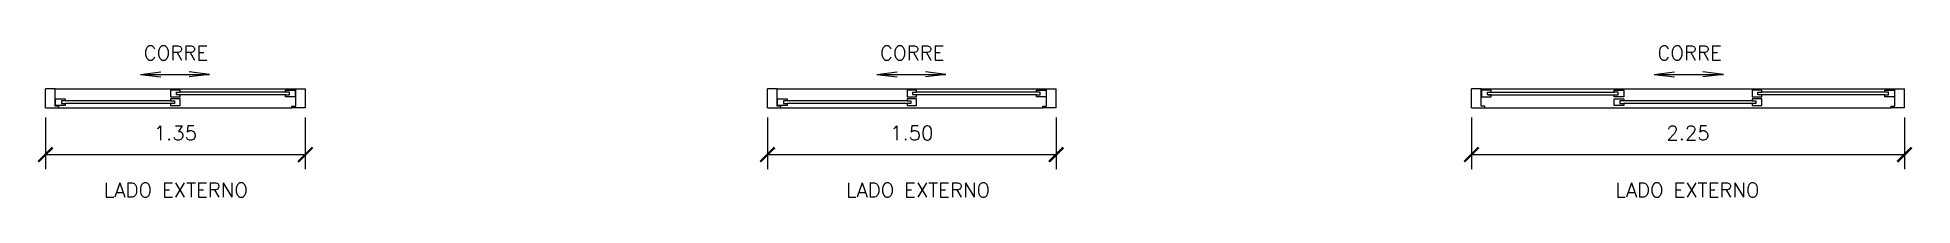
# Model space of a CAD drawing. Header units: millimetres. Extents: x 193 to 586, y 108 to 133.
# Drawn here: x 306.49 to 316.23, y 127.29 to 128.08 of the extents above; entities that cross this region are included whole.
import ezdxf

# ---------------------------------------------------------------- set-up
doc = ezdxf.new("R2010")
doc.units = ezdxf.units.MM
for name, color, linetype in [('CAIX', 2, 'Continuous'), ('CAIXN', 7, 'Continuous'), ('COTAS', 1, 'Continuous')]:
    doc.layers.add(name, color=color, linetype=linetype)
doc.styles.add('60-50', font='romans.shx', dxfattribs={"height": 0.075})
doc.dimstyles.new('50', dxfattribs={"dimtxt": 0.1, "dimasz": 2.5, "dimexe": 1.25, "dimexo": 0.625, "dimgap": 0.075, "dimtad": 1, "dimzin": 0, "dimdsep": 46, "dimtxsty": '60-50', "dimcen": 2.5, "dimclrt": 3, "dimadec": 0, "dimazin": 0, "dimtfac": 1, "dimtmove": 0, "dimatfit": 3, "dimfxl": 1, "dimarcsym": 0})

msp = doc.modelspace()

# ---------------------------------------------------------------- texts
at = {"layer": 'CAIXN', "ltscale": 0.5, "char_height": 0.075, "attachment_point": 5, "style": '60-50'}
for s, insert in [('CORRE', (307.2105, 128.04)), ('CORRE', (311.0362, 128.04)), ('CORRE', (315.0756, 128.04)), ('LADO EXTERNO', (307.2108, 127.3256)), ('LADO EXTERNO', (311.0666, 127.3256)), ('LADO EXTERNO', (315.064, 127.3256))]:
    msp.add_mtext(s, dxfattribs=dict(at, insert=insert))

# ---------------------------------------------------------------- blocks, each defined once
blk = doc.blocks.new('_ARCHTICK')
at = {"color": 0, "linetype": 'ByBlock', "const_width": 0.15}
blk.add_lwpolyline([(-0.5, -0.5), (0.5, 0.5)], dxfattribs=at)
blk = doc.blocks.new('*D81')
at = {"color": 0, "linetype": 'ByBlock'}
for p, q in [((135.1489, 230.4937), (135.1489, 230.2252)), ((136.4989, 230.4937), (136.4989, 230.2252)), ((135.1489, 230.3002), (136.4989, 230.3002))]:
    blk.add_line(p, q, dxfattribs=at)
at = {"layer": 'DEFPOINTS', "color": 0, "linetype": 'ByBlock'}
for p in [(135.1489, 230.5437), (136.4989, 230.5437), (136.4989, 230.3002)]:
    blk.add_point(p, dxfattribs=at)
at = {"color": 0, "linetype": 'ByBlock', "xscale": 0.075, "yscale": 0.075, "zscale": 0.075, "rotation": 180}
blk.add_blockref('_ARCHTICK', (135.1489, 230.3002), dxfattribs=at)
at = {"color": 0, "linetype": 'ByBlock', "xscale": 0.075, "yscale": 0.075, "zscale": 0.075}
blk.add_blockref('_ARCHTICK', (136.4989, 230.3002), dxfattribs=at)
at = {"color": 3, "linetype": 'ByBlock', "insert": (135.8239, 230.4127), "char_height": 0.075, "attachment_point": 5, "style": '60-50'}
blk.add_mtext('1.35', dxfattribs=at)
blk = doc.blocks.new('*D84')
at = {"color": 0, "linetype": 'ByBlock'}
for p, q in [((138.1376, 230.4937), (138.1376, 230.2252)), ((139.6376, 230.4937), (139.6376, 230.2252)), ((138.1376, 230.3002), (139.6376, 230.3002))]:
    blk.add_line(p, q, dxfattribs=at)
at = {"layer": 'DEFPOINTS', "color": 0, "linetype": 'ByBlock'}
for p in [(138.1376, 230.5437), (139.6376, 230.5437), (139.6376, 230.3002)]:
    blk.add_point(p, dxfattribs=at)
at = {"color": 0, "linetype": 'ByBlock', "xscale": 0.075, "yscale": 0.075, "zscale": 0.075, "rotation": 180}
blk.add_blockref('_ARCHTICK', (138.1376, 230.3002), dxfattribs=at)
at = {"color": 0, "linetype": 'ByBlock', "xscale": 0.075, "yscale": 0.075, "zscale": 0.075}
blk.add_blockref('_ARCHTICK', (139.6376, 230.3002), dxfattribs=at)
at = {"color": 3, "linetype": 'ByBlock', "insert": (138.8876, 230.4127), "char_height": 0.075, "attachment_point": 5, "style": '60-50'}
blk.add_mtext('1.50', dxfattribs=at)
blk = doc.blocks.new('*D87')
at = {"color": 0, "linetype": 'ByBlock'}
for p, q in [((141.4141, 230.4937), (141.4141, 230.2252)), ((143.6641, 230.4937), (143.6641, 230.2252)), ((141.4141, 230.3002), (143.6641, 230.3002))]:
    blk.add_line(p, q, dxfattribs=at)
at = {"layer": 'DEFPOINTS', "color": 0, "linetype": 'ByBlock'}
for p in [(141.4141, 230.5437), (143.6641, 230.5437), (143.6641, 230.3002)]:
    blk.add_point(p, dxfattribs=at)
at = {"color": 0, "linetype": 'ByBlock', "xscale": 0.075, "yscale": 0.075, "zscale": 0.075, "rotation": 180}
blk.add_blockref('_ARCHTICK', (141.4141, 230.3002), dxfattribs=at)
at = {"color": 0, "linetype": 'ByBlock', "xscale": 0.075, "yscale": 0.075, "zscale": 0.075}
blk.add_blockref('_ARCHTICK', (143.6641, 230.3002), dxfattribs=at)
at = {"color": 3, "linetype": 'ByBlock', "insert": (142.5391, 230.4127), "char_height": 0.075, "attachment_point": 5, "style": '60-50'}
blk.add_mtext('2.25', dxfattribs=at)

# ---------------------------------------------------------------- dimensions: what is measured, and where the dimension line sits
at = {"layer": 'COTAS'}
for base, p1, p2, picture, middle, set_off in [((307.8831, 127.51), (306.5331, 127.7535), (307.8831, 127.7535), '*D81', (307.2081, 127.6225), (171.3842, -102.7902)), ((311.7843, 127.51), (310.2843, 127.7535), (311.7843, 127.7535), '*D84', (311.0343, 127.6225), (172.1467, -102.7902))]:
    dim = msp.add_linear_dim(base=base, p1=p1, p2=p2, dimstyle='50', override={"dimasz": 0.075, "dimexe": 0.075, "dimexo": 0.05, "dimzin": 4, "dimblk1": 'ARCHTICK', "dimblk2": 'ARCHTICK', "dimsah": 1, "dimtmove": 2}, dxfattribs=at)
    dim.commit()
    dim.dimension.update_dxf_attribs({"geometry": picture, "text_midpoint": middle, "insert": set_off})
dim = msp.add_aligned_dim(p1=(313.942, 127.7535), p2=(316.192, 127.7535), distance=-0.2435, dimstyle='50', override={"dimasz": 0.075, "dimexe": 0.075, "dimexo": 0.05, "dimzin": 4, "dimblk1": 'ARCHTICK', "dimblk2": 'ARCHTICK', "dimsah": 1, "dimtmove": 2}, dxfattribs=at)
dim.commit()
dim.dimension.update_dxf_attribs({"geometry": '*D87', "text_midpoint": (315.067, 127.6225), "insert": (172.5279, -102.7902)})

# ---------------------------------------------------------------- linework, layer by layer
at = {"layer": 'CAIX'}
for p, q in [((307.0265, 127.9284), (307.1324, 127.9417)), ((307.0265, 127.9284), (307.1324, 127.9152)), ((307.3856, 127.9284), (307.2797, 127.9417)), ((307.3856, 127.9284), (307.2797, 127.9152)), ((310.8522, 127.9284), (310.9581, 127.9417)), ((310.8522, 127.9284), (310.9581, 127.9152)), ((311.2113, 127.9284), (311.1054, 127.9417)), ((311.2113, 127.9284), (311.1054, 127.9152)), ((314.8916, 127.9284), (314.9975, 127.9417)), ((314.8916, 127.9284), (314.9975, 127.9152)), ((315.2507, 127.9284), (315.1448, 127.9417)), ((315.2507, 127.9284), (315.1448, 127.9152)), ((306.5331, 127.7535), (306.5331, 127.8535)), ((307.7806, 127.836), (307.2331, 127.836)), ((307.7806, 127.821), (307.2331, 127.821)), ((307.8831, 127.8535), (307.8831, 127.7535)), ((310.2843, 127.7535), (310.2843, 127.8535)), ((311.6818, 127.836), (311.0593, 127.836)), ((311.6818, 127.821), (311.0593, 127.821)), ((311.7843, 127.7535), (311.7843, 127.8535)), ((313.942, 127.7535), (313.942, 127.8535)), ((314.027, 127.836), (314.6836, 127.836)), ((314.027, 127.821), (314.6836, 127.821)), ((316.0895, 127.836), (315.4503, 127.836)), ((316.0895, 127.821), (315.4503, 127.821)), ((316.192, 127.7535), (316.192, 127.8535)), ((307.1831, 127.791), (306.6359, 127.791)), ((307.1831, 127.776), (306.6359, 127.776)), ((311.0093, 127.791), (310.387, 127.791)), ((311.0093, 127.776), (310.387, 127.776)), ((315.4003, 127.791), (314.7336, 127.791)), ((315.4003, 127.776), (314.7336, 127.776))]:
    msp.add_line(p, q, dxfattribs=at)
at = {"layer": 'CAIX', "color": 7}
for p, q in [((307.0265, 127.9284), (307.3856, 127.9284)), ((310.8522, 127.9284), (311.2113, 127.9284)), ((314.8916, 127.9284), (315.2507, 127.9284))]:
    msp.add_line(p, q, dxfattribs=at)
at = {"layer": 'CAIX', "color": 1}
for p, q in [((306.5831, 127.8535), (307.8331, 127.8535)), ((310.3343, 127.8535), (311.7343, 127.8535)), ((313.992, 127.8535), (316.142, 127.8535)), ((306.6031, 127.7535), (307.8131, 127.7535)), ((310.3543, 127.7535), (311.7143, 127.7535)), ((314.012, 127.7535), (316.122, 127.7535))]:
    msp.add_line(p, q, dxfattribs=at)
at = {"layer": 'CAIX'}
for points in [[(306.5331, 127.7535), (306.6031, 127.7535), (306.6031, 127.7635), (306.5831, 127.7635), (306.5831, 127.8535), (306.5331, 127.8535)], [(307.8831, 127.7535), (307.8131, 127.7535), (307.8131, 127.7635), (307.8331, 127.7635), (307.8331, 127.8535), (307.8831, 127.8535)], [(310.2843, 127.7535), (310.3543, 127.7535), (310.3543, 127.7635), (310.3343, 127.7635), (310.3343, 127.8535), (310.2843, 127.8535)], [(311.7843, 127.7535), (311.7143, 127.7535), (311.7143, 127.7635), (311.7343, 127.7635), (311.7343, 127.8535), (311.7843, 127.8535)], [(313.942, 127.7535), (314.012, 127.7535), (314.012, 127.7635), (313.992, 127.7635), (313.992, 127.8535), (313.942, 127.8535)], [(316.192, 127.7535), (316.122, 127.7535), (316.122, 127.7635), (316.142, 127.7635), (316.142, 127.8535), (316.192, 127.8535)]]:
    msp.add_lwpolyline(points, dxfattribs=at)
for points in [[(307.1831, 127.811), (307.2331, 127.811), (307.2331, 127.821), (307.2131, 127.821), (307.2131, 127.836), (307.2331, 127.836), (307.2331, 127.846), (307.1831, 127.846)], [(307.8306, 127.811), (307.7806, 127.811), (307.7806, 127.821), (307.8006, 127.821), (307.8006, 127.836), (307.7806, 127.836), (307.7806, 127.846), (307.8306, 127.846)], [(311.0093, 127.811), (311.0593, 127.811), (311.0593, 127.821), (311.0393, 127.821), (311.0393, 127.836), (311.0593, 127.836), (311.0593, 127.846), (311.0093, 127.846)], [(311.7318, 127.811), (311.6818, 127.811), (311.6818, 127.821), (311.7018, 127.821), (311.7018, 127.836), (311.6818, 127.836), (311.6818, 127.846), (311.7318, 127.846)], [(313.9945, 127.811), (314.0445, 127.811), (314.0445, 127.821), (314.0245, 127.821), (314.0245, 127.836), (314.0445, 127.836), (314.0445, 127.846), (313.9945, 127.846)], [(314.7336, 127.811), (314.6836, 127.811), (314.6836, 127.821), (314.7036, 127.821), (314.7036, 127.836), (314.6836, 127.836), (314.6836, 127.846), (314.7336, 127.846)], [(315.4003, 127.811), (315.4503, 127.811), (315.4503, 127.821), (315.4303, 127.821), (315.4303, 127.836), (315.4503, 127.836), (315.4503, 127.846), (315.4003, 127.846)], [(316.1395, 127.811), (316.0895, 127.811), (316.0895, 127.821), (316.1095, 127.821), (316.1095, 127.836), (316.0895, 127.836), (316.0895, 127.846), (316.1395, 127.846)], [(306.5859, 127.801), (306.6359, 127.801), (306.6359, 127.791), (306.6159, 127.791), (306.6159, 127.776), (306.6359, 127.776), (306.6359, 127.766), (306.5859, 127.766)], [(307.2331, 127.801), (307.1831, 127.801), (307.1831, 127.791), (307.2031, 127.791), (307.2031, 127.776), (307.1831, 127.776), (307.1831, 127.766), (307.2331, 127.766)], [(310.337, 127.801), (310.387, 127.801), (310.387, 127.791), (310.367, 127.791), (310.367, 127.776), (310.387, 127.776), (310.387, 127.766), (310.337, 127.766)], [(311.0593, 127.801), (311.0093, 127.801), (311.0093, 127.791), (311.0293, 127.791), (311.0293, 127.776), (311.0093, 127.776), (311.0093, 127.766), (311.0593, 127.766)], [(314.6836, 127.801), (314.7336, 127.801), (314.7336, 127.791), (314.7136, 127.791), (314.7136, 127.776), (314.7336, 127.776), (314.7336, 127.766), (314.6836, 127.766)], [(315.4503, 127.801), (315.4003, 127.801), (315.4003, 127.791), (315.4203, 127.791), (315.4203, 127.776), (315.4003, 127.776), (315.4003, 127.766), (315.4503, 127.766)]]:
    msp.add_lwpolyline(points, close=True, dxfattribs=at)

msp.set_redraw_order([(e.dxf.handle, doc.entitydb.next_handle()) for e in msp.query("TEXT MTEXT ATTDEF DIMENSION ARC_DIMENSION")])  # texts and dimensions are drawn at this point

doc.saveas('drawing.dxf')
